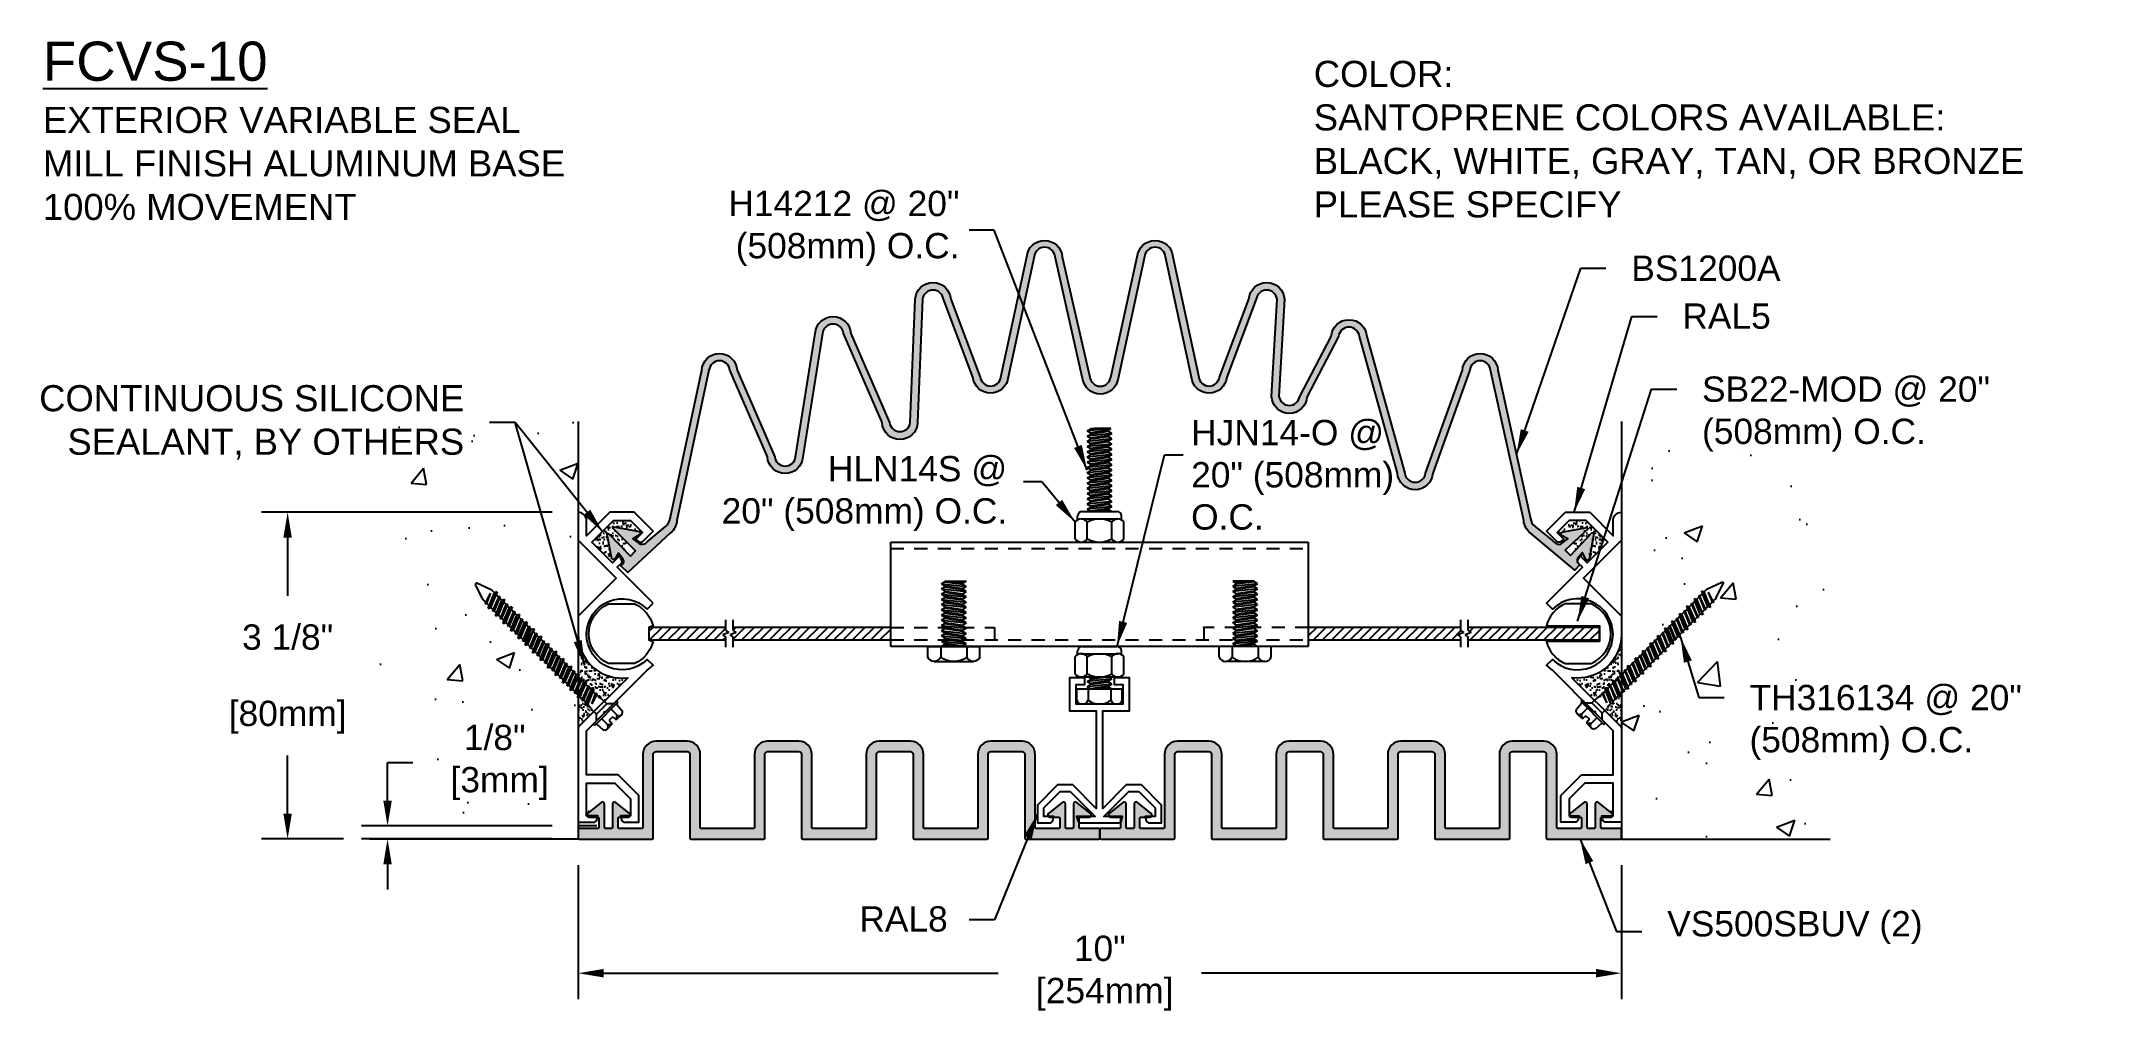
# Model space of a CAD drawing. Header units: inches. Extents: x -1.9 to 17.8, y 0 to 9.3.
import ezdxf

# ---------------------------------------------------------------- set-up
doc = ezdxf.new("R2010")
doc.units = ezdxf.units.IN
doc.header["$MEASUREMENT"] = 0
doc.linetypes.add('HIDDEN2', pattern=[0.1875, 0.125, -0.0625])
for name, color, linetype in [('Anchors', 4, 'Continuous'), ('Conditions', 1, 'Continuous'), ('Dimensions', 3, 'Continuous'), ('Fillers', 2, 'Continuous'), ('Metals', 7, 'Continuous'), ('Text', 2, 'Continuous')]:
    doc.layers.add(name, color=color, linetype=linetype)
doc.styles.add('Arial', font='arial.ttf')
doc.dimstyles.new('Arial', dxfattribs={"dimtxt": 0.2425, "dimasz": 0.2425, "dimexe": 0.25, "dimexo": 0.25, "dimgap": 0.2425, "dimtad": 0, "dimtih": 1, "dimtoh": 1, "dimdec": 4, "dimzin": 0, "dimdsep": 46, "dimlunit": 4, "dimtxsty": 'Arial', "dimcen": 0.09, "dimadec": 0, "dimazin": 0, "dimtfac": 1, "dimtdec": 4, "dimtofl": 0, "dimtmove": 0, "dimatfit": 3, "dimfxl": 0, "dimfrac": 2, "dimtolj": 1, "dimtzin": 0, "dimarcsym": 0})
pattern_1 = [(50, (6.989, -4.6138), (1.79315, -0.15688), [0.1875, -2.0625]), (355, (6.989, -4.6138), (-0.34688, 1.88048), [0.15, -1.65]), (100.451, (7.1384, -4.6268), (1.44627, 1.7236), [0.15935, -1.75286]), (46.184, (6.989, -4.1138), (2.6681, -0.4138), [0.28125, -3.09375]), (96.636, (7.2113, -4.1482), (2.33666, 2.4353), [0.23903, -2.6293]), (351.184, (6.989, -4.1138), (2.33665, 2.4353), [0.225, -2.475]), (21, (7.239, -4.2388), (1.49227, -1.00655), [0.1875, -2.0625]), (326, (7.239, -4.2388), (0.6083, 1.81288), [0.15, -1.65]), (71.451, (7.3634, -4.3226), (2.10056, 0.80633), [0.15935, -1.75286]), (37.5, (6.989, -4.61376), (0.0304, 0.832235), [0, -1.63, 0, -1.675, 0, -1.65625]), (7.5, (6.989, -4.6138), (0.657674, 0.98603), [0, -0.955, 0, -1.5925, 0, -0.63125]), (327.5, (6.4315, -4.61376), (1.334556, -0.056387), [0, -0.625, 0, -1.95, 0, -2.5875]), (317.5, (6.1815, -4.6138), (1.457965, 0.25026), [0, -0.8125, 0, -1.295, 0, -1.8375])]
pattern_2 = [(142.5, (16.544893, 0), (0.0020473, 0.06262177), [0, -0.0494, 0, -0.05525, 0, -0.0528125]), (172.5, (16.54489, 0), (-0.0575177, 0.0917197), [0, -0.02665, 0, -0.044525, 0, -0.0170625]), (212.5, (16.58487, 0), (-0.1012096, 0.0001839), [0, -0.01625, 0, -0.0585, 0, -0.076375]), (222.5, (16.58487, 0), (-0.0976991, 0.0285245), [0, -0.008125, 0, -0.03835, 0, -0.043875])]

msp = doc.modelspace()

# ---------------------------------------------------------------- texts
at = {"layer": 'Fillers', "char_height": 0.2425, "style": 'Arial'}
for s, insert, attachment_point in [('HJN14-O @\\P20" (508mm)\\PO.C.', (9.1476, 5.70989), 1), ('RAL8', (6.81446, 0.80494), 9)]:
    msp.add_mtext(s, dxfattribs=dict(at, insert=insert, attachment_point=attachment_point))
at = {"layer": 'Text', "attachment_point": 1, "style": 'Arial'}
for s, insert, char_height, width in [('{\\LFCVS-10\\P\\H0.6667x;\\lEXTERIOR VARIABLE SEAL\\PMILL FINISH ALUMINUM BASE\\P100% MOVEMENT}', (-1.85937, 9.33388), 0.375, 7.0625), ('COLOR:{\\L                      \\~\\P}SANTOPRENE COLORS AVAILABLE:\\PBLACK, WHITE, GRAY, TAN, OR BRONZE\\PPLEASE SPECIFY', (10.32335, 9.14964), 0.25, 6.817115)]:
    msp.add_mtext(s, dxfattribs=dict(at, insert=insert, char_height=char_height, width=width))
at = {"layer": 'Text', "style": 'Arial'}
for s, insert, char_height, attachment_point in [('H14212 @ 20"\\P(508mm) O.C.', (6.92728, 7.9046), 0.2425, 3), ('BS1200A', (13.36697, 7.28451), 0.2425, 1), ('\\A1;RAL5', (13.85659, 6.57958), 0.2425, 7), ('SB22-MOD @ 20"\\P(508mm) O.C.', (14.04484, 6.12574), 0.2425, 1), ('CONTINUOUS SILICONE\\PSEALANT, BY OTHERS', (2.17951, 5.68613), 0.25, 6), ('HLN14S @\\P20" (508mm) O.C.', (7.3842, 4.64419), 0.2425, 9), ('TH316134 @ 20"\\P(508mm) O.C.', (14.50028, 3.17151), 0.2425, 1), ('VS500SBUV (2)', (13.71146, 0.68869), 0.2425, 7)]:
    msp.add_mtext(s, dxfattribs=dict(at, insert=insert, char_height=char_height, attachment_point=attachment_point))

# ---------------------------------------------------------------- blocks, each defined once
blk = doc.blocks.new('*D3')
at = {"layer": 'Defpoints', "color": 0}
for p in [(3.272, 1.695), (13.272, 1.695), (3.272, 0.409)]:
    blk.add_point(p, dxfattribs=at)
at = {"layer": 'Dimensions', "color": 0, "lineweight": -2}
for p, q in [((3.272, 1.445), (3.272, 0.159)), ((13.272, 1.445), (13.272, 0.159)), ((3.515, 0.409), (7.299, 0.409)), ((13.03, 0.409), (9.246, 0.409))]:
    blk.add_line(p, q, dxfattribs=at)
at = {"layer": 'Dimensions', "color": 0}
for points in [[(3.515, 0.45), (3.515, 0.369), (3.272, 0.409)], [(13.03, 0.45), (13.03, 0.369), (13.272, 0.409)]]:
    blk.add_solid(points, dxfattribs=at)
at = {"layer": 'Dimensions', "color": 0, "insert": (8.272, 0.409), "char_height": 0.2425, "attachment_point": 5, "style": 'Arial'}
blk.add_mtext('\\A1;10"\\P [254mm]', dxfattribs=at)
blk = doc.blocks.new('*D4')
at = {"layer": 'Defpoints', "color": 0}
for p in [(3.272, 1.82), (1.445, 1.695), (3.272, 1.695)]:
    blk.add_point(p, dxfattribs=at)
at = {"layer": 'Dimensions', "color": 0, "lineweight": -2}
for p, q in [((1.445, 2.062), (1.445, 2.429)), ((1.445, 2.429), (1.687, 2.429)), ((3.022, 1.82), (1.195, 1.82)), ((3.022, 1.695), (1.195, 1.695)), ((1.445, 1.452), (1.445, 1.21))]:
    blk.add_line(p, q, dxfattribs=at)
at = {"layer": 'Dimensions', "color": 0}
for points in [[(1.404, 2.062), (1.485, 2.062), (1.445, 1.82)], [(1.404, 1.452), (1.485, 1.452), (1.445, 1.695)]]:
    blk.add_solid(points, dxfattribs=at)
at = {"layer": 'Dimensions', "color": 0, "insert": (2.472, 2.429), "char_height": 0.2425, "attachment_point": 5, "style": 'Arial'}
blk.add_mtext('\\A1;1/8"\\P [3mm]', dxfattribs=at)
blk = doc.blocks.new('*D5')
at = {"layer": 'Defpoints', "color": 0}
for p in [(3.272, 4.825), (0.487, 1.695), (1.272, 1.695)]:
    blk.add_point(p, dxfattribs=at)
at = {"layer": 'Dimensions', "color": 0, "lineweight": -2}
for p, q in [((3.022, 4.825), (0.237, 4.825)), ((0.487, 4.582), (0.487, 4.026)), ((0.487, 1.937), (0.487, 2.494)), ((1.022, 1.695), (0.237, 1.695))]:
    blk.add_line(p, q, dxfattribs=at)
at = {"layer": 'Dimensions', "color": 0}
for points in [[(0.446, 4.582), (0.527, 4.582), (0.487, 4.825)], [(0.446, 1.937), (0.527, 1.937), (0.487, 1.695)]]:
    blk.add_solid(points, dxfattribs=at)
at = {"layer": 'Dimensions', "color": 0, "char_height": 0.2425, "attachment_point": 5, "style": 'Arial'}
for s, insert in [('\\A1;3 1/8"', (0.487, 3.628)), ('\\A1;[80mm]', (0.487, 2.862))]:
    blk.add_mtext(s, dxfattribs=dict(at, insert=insert))
blk = doc.blocks.new('RAL5')
blk.add_lwpolyline([(0.717, 2.098), (0.372, 2.443), (0.411, 2.481, 0.339454), (0.416, 2.519), (0.396, 2.554), (0.329, 2.487), (0.131, 2.684), (0.338, 2.89), (0.502, 2.89), (0.617, 2.775), (0.55, 2.708), (0.585, 2.688, 0.339454), (0.622, 2.693), (0.718, 2.788), (0.535, 2.97), (0.304, 2.97), (0.08, 2.746), (0.08, 2.891, 0.414214), (0.001, 2.97), (0, 2.97), (0, 2.702), (0.363, 2.339), (0, 1.975), (0, 1.798, 0.450829), (0.475, 1.385), (0, 0.91), (0, 0), (0.148, 0, 0.339454), (0.178, 0.023), (0.188, 0.062), (0.08, 0.062), (0.08, 0.375), (0.35, 0.375), (0.501, 0.224), (0.501, 0.062), (0.406, 0.062), (0.416, 0.023, 0.339454), (0.446, 0), (0.581, 0), (0.581, 0.257), (0.383, 0.455), (0.08, 0.455), (0.08, 0.877), (0.249, 1.045), (0.249, 1.059), (0.263, 1.059), (0.66, 1.457, 0.044547), (0.717, 1.505), (0.661, 1.561, -2.420133), (0.661, 2.041), (0.717, 2.098)], format="xyb")
at = {"color": 0, "linetype": 'ByBlock'}
blk.add_point((0.102, 0.105), dxfattribs=at)
blk.add_point((0.102, 0.105), dxfattribs=at)
blk.add_point((0.102, 0.105), dxfattribs=at)
blk = doc.blocks.new('ral8')
blk.add_lwpolyline([(1.073, -0.865), (1.189, -0.865), (1.189, -0.693), (0.997, -0.501), (0.849, -0.501), (0.625, -0.725), (0.625, 0.21), (0.881, 0.21), (0.881, 0.524), (0.734, 0.524), (0.734, 0.462), (0.819, 0.462), (0.819, 0.272), (0.369, 0.272), (0.369, 0.462), (0.454, 0.462), (0.454, 0.524), (0.307, 0.524), (0.307, 0.21), (0.563, 0.21), (0.563, -0.725), (0.339, -0.501), (0.191, -0.501), (-0.001, -0.693), (-0.001, -0.865), (0.116, -0.865, 0.339454), (0.146, -0.842), (0.156, -0.803), (0.061, -0.803), (0.061, -0.719), (0.217, -0.563), (0.314, -0.563), (0.554, -0.803), (0.374, -0.803), (0.385, -0.842, 0.339454), (0.415, -0.865), (0.774, -0.865, 0.339454), (0.804, -0.842), (0.814, -0.803), (0.635, -0.803), (0.875, -0.563), (0.972, -0.563), (1.127, -0.719), (1.127, -0.803), (1.032, -0.803), (1.043, -0.842, 0.339454)], format="xyb", close=True)
blk = doc.blocks.new('Th316134')
for p, q in [((-0.157, 1.75), (-0.157, 1.769)), ((-0.157, 1.769), (0.157, 1.769)), ((-0.135, 1.779), (-0.129, 1.85)), ((-0.097, 1.877), (-0.027, 1.877)), ((-0.065, 1.769), (-0.065, 1.85)), ((-0.023, 1.833), (-0.027, 1.877)), ((-0.023, 1.833), (0.023, 1.833)), ((0.023, 1.833), (0.027, 1.877)), ((0.027, 1.877), (0.097, 1.877)), ((0.064, 1.769), (0.064, 1.85)), ((0.135, 1.779), (0.129, 1.85)), ((0.157, 1.769), (0.157, 1.75)), ((-0.157, 1.75), (0.157, 1.75)), ((-0.115, 1.75), (-0.07, 1.705)), ((-0.074, 1.566), (0.032, 1.603)), ((-0.074, 1.566), (-0.062, 1.573)), ((-0.07, 1.705), (-0.07, 1.638)), ((-0.07, 1.705), (0.07, 1.705)), ((-0.069, 1.628), (-0.063, 1.602)), ((-0.062, 1.573), (0.032, 1.603)), ((0.032, 1.603), (-0.062, 1.56)), ((-0.062, 1.593), (-0.062, 1.573)), ((0.062, 1.579), (-0.062, 1.529)), ((0.062, 1.593), (0.062, 1.579)), ((0.086, 1.566), (0.062, 1.579)), ((0.069, 1.628), (0.063, 1.602)), ((0.115, 1.75), (0.07, 1.705)), ((0.07, 1.705), (0.07, 1.638)), ((-0.086, 1.516), (0.086, 1.566)), ((-0.086, 1.516), (-0.062, 1.529)), ((-0.086, 1.516), (-0.062, 1.503)), ((-0.086, 1.414), (0.086, 1.465)), ((-0.086, 1.414), (-0.062, 1.427)), ((-0.086, 1.414), (-0.062, 1.401)), ((-0.074, 1.566), (-0.062, 1.56)), ((-0.074, 1.465), (0.074, 1.516)), ((-0.074, 1.465), (-0.062, 1.471)), ((-0.074, 1.465), (-0.062, 1.459)), ((-0.074, 1.363), (0.074, 1.414)), ((-0.062, 1.56), (-0.062, 1.529)), ((0.062, 1.553), (-0.062, 1.503)), ((-0.062, 1.471), (0.062, 1.522)), ((0.062, 1.509), (-0.062, 1.459)), ((-0.062, 1.503), (-0.062, 1.471)), ((0.062, 1.478), (-0.062, 1.427)), ((-0.062, 1.459), (-0.062, 1.427)), ((0.062, 1.452), (-0.062, 1.401)), ((-0.062, 1.369), (0.062, 1.42)), ((0.062, 1.408), (-0.062, 1.357)), ((-0.062, 1.401), (-0.062, 1.369)), ((0.062, 1.376), (-0.062, 1.325)), ((0.086, 1.566), (0.062, 1.553)), ((0.062, 1.553), (0.062, 1.522)), ((0.074, 1.516), (0.062, 1.522)), ((0.074, 1.516), (0.062, 1.509)), ((0.062, 1.509), (0.062, 1.478)), ((0.086, 1.465), (0.062, 1.478)), ((0.086, 1.465), (0.062, 1.452)), ((0.062, 1.452), (0.062, 1.42)), ((0.074, 1.414), (0.062, 1.42)), ((0.074, 1.414), (0.062, 1.408)), ((0.062, 1.408), (0.062, 1.376)), ((0.086, 1.363), (0.062, 1.376)), ((-0.086, 1.313), (0.086, 1.363)), ((-0.086, 1.313), (-0.062, 1.325)), ((-0.086, 1.313), (-0.062, 1.3)), ((-0.086, 1.211), (0.086, 1.262)), ((-0.086, 1.211), (-0.062, 1.224)), ((-0.086, 1.211), (-0.062, 1.198)), ((-0.074, 1.363), (-0.062, 1.369)), ((-0.074, 1.363), (-0.062, 1.357)), ((-0.074, 1.262), (0.074, 1.313)), ((-0.074, 1.262), (-0.062, 1.268)), ((-0.074, 1.262), (-0.062, 1.256)), ((-0.074, 1.16), (0.074, 1.211)), ((-0.062, 1.357), (-0.062, 1.325)), ((0.062, 1.35), (-0.062, 1.3)), ((-0.062, 1.268), (0.062, 1.319)), ((0.062, 1.306), (-0.062, 1.256)), ((-0.062, 1.3), (-0.062, 1.268)), ((0.062, 1.275), (-0.062, 1.224)), ((-0.062, 1.256), (-0.062, 1.224)), ((0.062, 1.249), (-0.062, 1.198)), ((-0.062, 1.166), (0.062, 1.217)), ((0.062, 1.205), (-0.062, 1.154)), ((-0.062, 1.198), (-0.062, 1.166)), ((0.086, 1.363), (0.062, 1.35)), ((0.062, 1.35), (0.062, 1.319)), ((0.074, 1.313), (0.062, 1.319)), ((0.074, 1.313), (0.062, 1.306)), ((0.062, 1.306), (0.062, 1.275)), ((0.086, 1.262), (0.062, 1.275)), ((0.086, 1.262), (0.062, 1.249)), ((0.062, 1.249), (0.062, 1.217)), ((0.074, 1.211), (0.062, 1.217)), ((0.074, 1.211), (0.062, 1.205)), ((0.062, 1.205), (0.062, 1.173)), ((-0.086, 1.109), (0.086, 1.16)), ((-0.086, 1.109), (-0.062, 1.122)), ((-0.086, 1.109), (-0.062, 1.096)), ((-0.086, 1.008), (0.086, 1.059)), ((-0.086, 1.008), (-0.062, 1.021)), ((-0.086, 1.008), (-0.062, 0.995)), ((-0.074, 1.16), (-0.062, 1.166)), ((-0.074, 1.16), (-0.062, 1.154)), ((-0.074, 1.059), (0.074, 1.109)), ((-0.074, 1.059), (-0.062, 1.065)), ((-0.074, 1.059), (-0.062, 1.052)), ((-0.074, 0.957), (0.074, 1.008)), ((0.062, 1.173), (-0.062, 1.122)), ((-0.062, 1.154), (-0.062, 1.122)), ((0.062, 1.147), (-0.062, 1.096)), ((-0.062, 1.065), (0.062, 1.116)), ((0.062, 1.103), (-0.062, 1.052)), ((-0.062, 1.096), (-0.062, 1.065)), ((0.062, 1.072), (-0.062, 1.021)), ((-0.062, 1.052), (-0.062, 1.021)), ((0.062, 1.046), (-0.062, 0.995)), ((-0.062, 0.963), (0.062, 1.014)), ((0.062, 1.002), (-0.062, 0.951)), ((-0.062, 0.995), (-0.062, 0.963)), ((0.086, 1.16), (0.062, 1.173)), ((0.086, 1.16), (0.062, 1.147)), ((0.062, 1.147), (0.062, 1.116)), ((0.074, 1.109), (0.062, 1.116)), ((0.074, 1.109), (0.062, 1.103)), ((0.062, 1.103), (0.062, 1.072)), ((0.086, 1.059), (0.062, 1.072)), ((0.086, 1.059), (0.062, 1.046)), ((0.062, 1.046), (0.062, 1.014)), ((0.074, 1.008), (0.062, 1.014)), ((0.074, 1.008), (0.062, 1.002)), ((0.062, 1.002), (0.062, 0.97)), ((-0.086, 0.906), (0.086, 0.957)), ((-0.086, 0.906), (-0.062, 0.919)), ((-0.086, 0.906), (-0.062, 0.893)), ((-0.086, 0.805), (0.086, 0.855)), ((-0.086, 0.805), (-0.062, 0.818)), ((-0.086, 0.805), (-0.062, 0.792)), ((-0.074, 0.957), (-0.062, 0.963)), ((-0.074, 0.957), (-0.062, 0.951)), ((-0.074, 0.855), (0.074, 0.906)), ((-0.074, 0.855), (-0.062, 0.862)), ((-0.074, 0.855), (-0.062, 0.849)), ((-0.074, 0.754), (0.074, 0.805)), ((0.062, 0.97), (-0.062, 0.919)), ((-0.062, 0.951), (-0.062, 0.919)), ((0.062, 0.944), (-0.062, 0.893)), ((-0.062, 0.862), (0.062, 0.912)), ((0.062, 0.9), (-0.062, 0.849)), ((-0.062, 0.893), (-0.062, 0.862)), ((0.062, 0.868), (-0.062, 0.818)), ((-0.062, 0.849), (-0.062, 0.818)), ((0.062, 0.843), (-0.062, 0.792)), ((-0.062, 0.76), (0.062, 0.811)), ((0.062, 0.799), (-0.062, 0.748)), ((-0.062, 0.792), (-0.062, 0.76)), ((0.086, 0.957), (0.062, 0.97)), ((0.086, 0.957), (0.062, 0.944)), ((0.062, 0.944), (0.062, 0.912)), ((0.074, 0.906), (0.062, 0.912)), ((0.074, 0.906), (0.062, 0.9)), ((0.062, 0.9), (0.062, 0.868)), ((0.086, 0.855), (0.062, 0.868)), ((0.086, 0.855), (0.062, 0.843)), ((0.062, 0.843), (0.062, 0.811)), ((0.074, 0.805), (0.062, 0.811)), ((0.074, 0.805), (0.062, 0.799)), ((0.062, 0.799), (0.062, 0.767)), ((-0.086, 0.703), (0.086, 0.754)), ((-0.086, 0.703), (-0.062, 0.716)), ((-0.086, 0.703), (-0.062, 0.69)), ((-0.086, 0.609), (0.086, 0.66)), ((-0.086, 0.609), (-0.062, 0.622)), ((-0.086, 0.609), (-0.062, 0.596)), ((-0.074, 0.754), (-0.062, 0.76)), ((-0.074, 0.754), (-0.062, 0.748)), ((-0.074, 0.66), (0.074, 0.711)), ((-0.074, 0.66), (-0.062, 0.666)), ((-0.074, 0.66), (-0.062, 0.654)), ((-0.074, 0.559), (0.074, 0.609)), ((0.062, 0.767), (-0.062, 0.716)), ((-0.062, 0.748), (-0.062, 0.716)), ((0.062, 0.741), (-0.062, 0.69)), ((-0.062, 0.666), (0.062, 0.717)), ((0.062, 0.705), (-0.062, 0.654)), ((-0.062, 0.698), (-0.062, 0.666)), ((0.062, 0.673), (-0.062, 0.622)), ((-0.062, 0.654), (-0.062, 0.622)), ((0.062, 0.647), (-0.062, 0.596)), ((-0.062, 0.565), (0.062, 0.616)), ((0.062, 0.603), (-0.062, 0.552)), ((-0.062, 0.596), (-0.062, 0.565)), ((0.086, 0.754), (0.062, 0.767)), ((0.086, 0.754), (0.062, 0.741)), ((0.062, 0.749), (0.062, 0.717)), ((0.074, 0.711), (0.062, 0.717)), ((0.074, 0.711), (0.062, 0.705)), ((0.062, 0.705), (0.062, 0.673)), ((0.086, 0.66), (0.062, 0.673)), ((0.086, 0.66), (0.062, 0.647)), ((0.062, 0.647), (0.062, 0.616)), ((0.074, 0.609), (0.062, 0.616)), ((0.074, 0.609), (0.062, 0.603)), ((0.062, 0.603), (0.062, 0.572)), ((-0.086, 0.508), (0.086, 0.559)), ((-0.086, 0.508), (-0.062, 0.521)), ((-0.086, 0.508), (-0.062, 0.495)), ((-0.086, 0.406), (0.086, 0.457)), ((-0.086, 0.406), (-0.062, 0.419)), ((-0.086, 0.406), (-0.062, 0.393)), ((-0.074, 0.559), (-0.062, 0.565)), ((-0.074, 0.559), (-0.062, 0.552)), ((-0.074, 0.457), (0.074, 0.508)), ((-0.074, 0.457), (-0.062, 0.463)), ((-0.074, 0.457), (-0.062, 0.451)), ((-0.074, 0.355), (0.074, 0.406)), ((0.062, 0.572), (-0.062, 0.521)), ((-0.062, 0.552), (-0.062, 0.521)), ((0.062, 0.546), (-0.062, 0.495)), ((-0.062, 0.463), (0.062, 0.514)), ((0.062, 0.502), (-0.062, 0.451)), ((-0.062, 0.495), (-0.062, 0.463)), ((0.062, 0.47), (-0.062, 0.419)), ((-0.062, 0.451), (-0.062, 0.419)), ((0.062, 0.444), (-0.062, 0.393)), ((-0.062, 0.362), (0.062, 0.412)), ((0.062, 0.4), (-0.062, 0.349)), ((-0.062, 0.393), (-0.062, 0.362)), ((0.086, 0.559), (0.062, 0.572)), ((0.086, 0.559), (0.062, 0.546)), ((0.062, 0.546), (0.062, 0.514)), ((0.074, 0.508), (0.062, 0.514)), ((0.074, 0.508), (0.062, 0.502)), ((0.062, 0.502), (0.062, 0.47)), ((0.086, 0.457), (0.062, 0.47)), ((0.086, 0.457), (0.062, 0.444)), ((0.062, 0.444), (0.062, 0.412)), ((0.074, 0.406), (0.062, 0.412)), ((0.074, 0.406), (0.062, 0.4)), ((0.062, 0.4), (0.062, 0.368)), ((-0.086, 0.305), (0.086, 0.355)), ((-0.086, 0.305), (-0.062, 0.318)), ((-0.086, 0.305), (-0.062, 0.292)), ((-0.086, 0.203), (0.086, 0.254)), ((-0.086, 0.203), (-0.062, 0.216)), ((-0.086, 0.203), (-0.062, 0.19)), ((-0.074, 0.355), (-0.062, 0.362)), ((-0.074, 0.355), (-0.062, 0.349)), ((-0.074, 0.254), (0.074, 0.305)), ((-0.074, 0.254), (-0.062, 0.26)), ((-0.074, 0.254), (-0.062, 0.248)), ((0.062, 0.368), (-0.062, 0.318)), ((-0.062, 0.349), (-0.062, 0.318)), ((0.062, 0.343), (-0.062, 0.292)), ((-0.062, 0.26), (0.062, 0.311)), ((0.062, 0.299), (-0.062, 0.248)), ((-0.062, 0.292), (-0.062, 0.26)), ((0.062, 0.267), (-0.062, 0.216)), ((-0.062, 0.248), (-0.062, 0.216)), ((0.062, 0.241), (-0.062, 0.19)), ((-0.034, 0.166), (0.062, 0.209)), ((-0.034, 0.166), (0.074, 0.203)), ((0.062, 0.197), (-0.034, 0.166)), ((0.086, 0.355), (0.062, 0.368)), ((0.086, 0.355), (0.062, 0.343)), ((0.062, 0.343), (0.062, 0.311)), ((0.074, 0.305), (0.062, 0.311)), ((0.074, 0.305), (0.062, 0.299)), ((0.062, 0.299), (0.062, 0.267)), ((0.086, 0.254), (0.062, 0.267)), ((0.086, 0.254), (0.062, 0.241)), ((0.062, 0.241), (0.062, 0.209)), ((0.074, 0.203), (0.062, 0.209)), ((0.074, 0.203), (0.062, 0.197)), ((0.062, 0.197), (0.062, 0.164)), ((-0.062, 0.19), (-0.062, 0.164)), ((-0.06, 0.149), (-0.01, 0.006)), ((0.06, 0.149), (0.01, 0.006))]:
    blk.add_line(p, q)
for centre, radius, start, end in [((-0.146, 1.78), 0.0112, 270, 355), ((-0.097, 1.845), 0.0327, 9.285, 170.715), ((0, 1.788), 0.0896, 107.4215, 136.0407), ((0, 1.788), 0.0896, 43.9593, 72.5785), ((0.097, 1.845), 0.0327, 9.285, 170.715), ((0.146, 1.78), 0.0112, 185, 270), ((-0.023, 1.638), 0.0465, 180, 191.9357), ((-0.109, 1.593), 0.0465, 0, 11.9357), ((0.109, 1.593), 0.0465, 168.0643, 180), ((0.023, 1.638), 0.0465, 348.0643, 0), ((-0.016, 0.164), 0.0465, 180, 199.3058), ((0, 0.011), 0.0106, 204.1001, 335.8999), ((0.016, 0.164), 0.0465, 340.6942, 0)]:
    blk.add_arc(centre, radius, start, end)
blk = doc.blocks.new('H1458S')
for p, q in [((-0.25, 0.104), (-0.25, 0)), ((-0.25, 0), (0.25, 0)), ((-0.188, 0.144), (0.187, 0.144)), ((-0.125, 0), (-0.125, 0.104)), ((-0.119, 0), (-0.085, -0.02)), ((-0.085, -0.02), (0.048, 0)), ((0.125, 0), (0.125, 0.104)), ((0.25, 0.104), (0.25, 0)), ((-0.119, -0.05), (0.119, -0.025)), ((-0.119, -0.05), (-0.085, -0.03)), ((-0.119, -0.05), (-0.085, -0.07)), ((-0.119, -0.1), (0.119, -0.075)), ((-0.119, -0.1), (-0.085, -0.08)), ((-0.119, -0.1), (-0.085, -0.12)), ((-0.119, -0.15), (0.119, -0.125)), ((-0.119, -0.15), (-0.085, -0.13)), ((-0.119, -0.15), (-0.085, -0.17)), ((-0.119, -0.2), (0.119, -0.175)), ((-0.119, -0.2), (-0.085, -0.18)), ((-0.085, -0.03), (0.085, -0.005)), ((-0.085, -0.02), (-0.085, -0.03)), ((-0.085, -0.07), (0.085, -0.045)), ((-0.085, -0.08), (0.085, -0.055)), ((-0.085, -0.07), (-0.085, -0.08)), ((-0.085, -0.12), (0.085, -0.095)), ((-0.085, -0.13), (0.085, -0.105)), ((-0.085, -0.12), (-0.085, -0.13)), ((-0.085, -0.17), (0.085, -0.145)), ((-0.085, -0.18), (0.085, -0.155)), ((-0.085, -0.17), (-0.085, -0.18)), ((-0.085, -0.22), (0.085, -0.195)), ((0.094, 0), (0.085, -0.005)), ((0.119, -0.025), (0.085, -0.005)), ((0.119, -0.025), (0.085, -0.045)), ((0.085, -0.045), (0.085, -0.055)), ((0.119, -0.075), (0.085, -0.055)), ((0.119, -0.075), (0.085, -0.095)), ((0.085, -0.095), (0.085, -0.105)), ((0.119, -0.125), (0.085, -0.105)), ((0.119, -0.125), (0.085, -0.145)), ((0.085, -0.145), (0.085, -0.155)), ((0.119, -0.175), (0.085, -0.155)), ((0.119, -0.175), (0.085, -0.195)), ((0.085, -0.195), (0.085, -0.205)), ((-0.119, -0.2), (-0.085, -0.22)), ((-0.119, -0.25), (0.119, -0.225)), ((-0.119, -0.25), (-0.085, -0.23)), ((-0.119, -0.25), (-0.085, -0.27)), ((-0.119, -0.3), (0.119, -0.275)), ((-0.119, -0.3), (-0.085, -0.28)), ((-0.119, -0.3), (-0.085, -0.32)), ((-0.119, -0.35), (0.119, -0.325)), ((-0.119, -0.35), (-0.085, -0.33)), ((-0.119, -0.35), (-0.085, -0.37)), ((-0.119, -0.4), (0.119, -0.375)), ((-0.119, -0.4), (-0.085, -0.38)), ((-0.085, -0.23), (0.085, -0.205)), ((-0.085, -0.22), (-0.085, -0.23)), ((-0.085, -0.27), (0.085, -0.245)), ((-0.085, -0.28), (0.085, -0.255)), ((-0.085, -0.27), (-0.085, -0.28)), ((-0.085, -0.32), (0.085, -0.295)), ((-0.085, -0.33), (0.085, -0.305)), ((-0.085, -0.32), (-0.085, -0.33)), ((-0.085, -0.37), (0.085, -0.345)), ((-0.085, -0.38), (0.085, -0.355)), ((-0.085, -0.37), (-0.085, -0.38)), ((0.119, -0.225), (0.085, -0.205)), ((0.119, -0.225), (0.085, -0.245)), ((0.085, -0.245), (0.085, -0.255)), ((0.119, -0.275), (0.085, -0.255)), ((0.119, -0.275), (0.085, -0.295)), ((0.085, -0.295), (0.085, -0.305)), ((0.119, -0.325), (0.085, -0.305)), ((0.119, -0.325), (0.085, -0.345)), ((0.085, -0.345), (0.085, -0.355)), ((0.119, -0.375), (0.085, -0.355)), ((0.119, -0.375), (0.085, -0.395)), ((-0.119, -0.4), (-0.085, -0.42)), ((-0.119, -0.45), (0.119, -0.425)), ((-0.119, -0.45), (-0.085, -0.43)), ((-0.119, -0.45), (-0.085, -0.47)), ((-0.119, -0.5), (0.119, -0.475)), ((-0.119, -0.5), (-0.085, -0.48)), ((-0.119, -0.5), (-0.085, -0.52)), ((-0.119, -0.55), (0.119, -0.525)), ((-0.119, -0.55), (-0.085, -0.53)), ((-0.119, -0.55), (-0.085, -0.57)), ((-0.119, -0.6), (0.119, -0.575)), ((-0.119, -0.6), (-0.085, -0.58)), ((-0.085, -0.42), (0.085, -0.395)), ((-0.085, -0.43), (0.085, -0.405)), ((-0.085, -0.42), (-0.085, -0.43)), ((-0.085, -0.47), (0.085, -0.445)), ((-0.085, -0.48), (0.085, -0.455)), ((-0.085, -0.47), (-0.085, -0.48)), ((-0.085, -0.52), (0.085, -0.495)), ((-0.085, -0.53), (0.085, -0.505)), ((-0.085, -0.52), (-0.085, -0.53)), ((-0.085, -0.57), (0.085, -0.545)), ((-0.085, -0.58), (0.085, -0.555)), ((-0.085, -0.57), (-0.085, -0.58)), ((0.085, -0.395), (0.085, -0.405)), ((0.119, -0.425), (0.085, -0.405)), ((0.119, -0.425), (0.085, -0.445)), ((0.085, -0.445), (0.085, -0.455)), ((0.119, -0.475), (0.085, -0.455)), ((0.119, -0.475), (0.085, -0.495)), ((0.085, -0.495), (0.085, -0.505)), ((0.119, -0.525), (0.085, -0.505)), ((0.119, -0.525), (0.085, -0.545)), ((0.085, -0.545), (0.085, -0.555)), ((0.119, -0.575), (0.085, -0.555)), ((0.119, -0.575), (0.085, -0.595)), ((-0.119, -0.6), (-0.085, -0.62)), ((-0.085, -0.62), (0.085, -0.595)), ((-0.085, -0.62), (-0.085, -0.625)), ((-0.085, -0.625), (0.119, -0.625)), ((-0.048, -0.625), (0.085, -0.605)), ((0.085, -0.595), (0.085, -0.605)), ((0.119, -0.625), (0.085, -0.605))]:
    blk.add_line(p, q)
for centre, radius, start, end in [((-0.188, 0.075), 0.0688, 24.7615, 155.2385), ((0, -0.071), 0.215, 54.5107, 125.4893), ((0.187, 0.075), 0.0688, 24.7615, 155.2385)]:
    blk.add_arc(centre, radius, start, end)
blk = doc.blocks.new('SB22-MOD')
h = blk.add_hatch()
h.set_pattern_fill('ANSI31', color=256, scale=0.5, style=0)
h.paths.add_polyline_path([(13.062, 3.602), (13.062, 3.722), (11.802, 3.722), (11.802, 3.693), (11.831, 3.674), (11.774, 3.652), (11.802, 3.633), (11.802, 3.602)])
h.paths.add_polyline_path([(11.732, 3.602), (11.732, 3.633), (11.704, 3.652), (11.761, 3.674), (11.732, 3.693), (11.732, 3.722), (10.27, 3.722), (10.27, 3.602)])
h.paths.add_polyline_path([(6.269, 3.602), (6.269, 3.722), (4.757, 3.722), (4.757, 3.693), (4.786, 3.674), (4.729, 3.652), (4.757, 3.633), (4.757, 3.602)])
h.paths.add_polyline_path([(4.687, 3.602), (4.687, 3.633), (4.659, 3.652), (4.716, 3.674), (4.687, 3.693), (4.687, 3.722), (3.949, 3.722), (3.949, 3.602)])
for p, q in [((8.379, 5.629), (8.151, 5.604)), ((8.151, 5.604), (8.185, 5.624)), ((8.151, 5.604), (8.185, 5.585)), ((8.389, 5.579), (8.151, 5.554)), ((8.151, 5.554), (8.185, 5.574)), ((8.151, 5.554), (8.185, 5.535)), ((8.389, 5.529), (8.151, 5.504)), ((8.151, 5.504), (8.185, 5.524)), ((8.151, 5.504), (8.185, 5.485)), ((8.221, 5.629), (8.185, 5.624)), ((8.355, 5.61), (8.185, 5.585)), ((8.355, 5.599), (8.185, 5.574)), ((8.185, 5.574), (8.185, 5.585)), ((8.355, 5.56), (8.185, 5.535)), ((8.355, 5.549), (8.185, 5.524)), ((8.185, 5.524), (8.185, 5.535)), ((8.355, 5.51), (8.185, 5.485)), ((8.379, 5.629), (8.221, 5.629)), ((8.379, 5.629), (8.355, 5.61)), ((8.355, 5.599), (8.355, 5.61)), ((8.389, 5.579), (8.355, 5.599)), ((8.389, 5.579), (8.355, 5.56)), ((8.355, 5.549), (8.355, 5.56)), ((8.389, 5.529), (8.355, 5.549)), ((8.389, 5.529), (8.355, 5.51)), ((8.355, 5.499), (8.355, 5.51)), ((8.389, 5.479), (8.151, 5.454)), ((8.151, 5.454), (8.185, 5.474)), ((8.151, 5.454), (8.185, 5.435)), ((8.389, 5.429), (8.151, 5.404)), ((8.151, 5.404), (8.185, 5.424)), ((8.151, 5.404), (8.185, 5.385)), ((8.389, 5.379), (8.151, 5.354)), ((8.151, 5.354), (8.185, 5.374)), ((8.151, 5.354), (8.185, 5.335)), ((8.389, 5.329), (8.151, 5.304)), ((8.151, 5.304), (8.185, 5.324)), ((8.355, 5.499), (8.185, 5.474)), ((8.185, 5.474), (8.185, 5.485)), ((8.355, 5.46), (8.185, 5.435)), ((8.355, 5.449), (8.185, 5.424)), ((8.185, 5.424), (8.185, 5.435)), ((8.355, 5.41), (8.185, 5.385)), ((8.355, 5.399), (8.185, 5.374)), ((8.185, 5.374), (8.185, 5.385)), ((8.355, 5.36), (8.185, 5.335)), ((8.355, 5.349), (8.185, 5.324)), ((8.185, 5.324), (8.185, 5.335)), ((8.355, 5.31), (8.185, 5.285)), ((8.389, 5.479), (8.355, 5.499)), ((8.389, 5.479), (8.355, 5.46)), ((8.355, 5.449), (8.355, 5.46)), ((8.389, 5.429), (8.355, 5.449)), ((8.389, 5.429), (8.355, 5.41)), ((8.355, 5.399), (8.355, 5.41)), ((8.389, 5.379), (8.355, 5.399)), ((8.389, 5.379), (8.355, 5.36)), ((8.355, 5.349), (8.355, 5.36)), ((8.389, 5.329), (8.355, 5.349)), ((8.389, 5.329), (8.355, 5.31)), ((8.355, 5.299), (8.355, 5.31)), ((8.151, 5.304), (8.185, 5.285)), ((8.389, 5.279), (8.151, 5.254)), ((8.151, 5.254), (8.185, 5.274)), ((8.151, 5.254), (8.185, 5.235)), ((8.389, 5.229), (8.151, 5.204)), ((8.151, 5.204), (8.185, 5.224)), ((8.151, 5.204), (8.185, 5.185)), ((8.389, 5.179), (8.151, 5.154)), ((8.151, 5.154), (8.185, 5.174)), ((8.151, 5.154), (8.185, 5.135)), ((8.389, 5.129), (8.151, 5.104)), ((8.151, 5.104), (8.185, 5.124)), ((8.355, 5.299), (8.185, 5.274)), ((8.185, 5.274), (8.185, 5.285)), ((8.355, 5.26), (8.185, 5.235)), ((8.355, 5.249), (8.185, 5.224)), ((8.185, 5.224), (8.185, 5.235)), ((8.355, 5.21), (8.185, 5.185)), ((8.355, 5.199), (8.185, 5.174)), ((8.185, 5.174), (8.185, 5.185)), ((8.355, 5.16), (8.185, 5.135)), ((8.355, 5.149), (8.185, 5.124)), ((8.185, 5.124), (8.185, 5.135)), ((8.355, 5.11), (8.185, 5.085)), ((8.389, 5.279), (8.355, 5.299)), ((8.389, 5.279), (8.355, 5.26)), ((8.355, 5.249), (8.355, 5.26)), ((8.389, 5.229), (8.355, 5.249)), ((8.389, 5.229), (8.355, 5.21)), ((8.355, 5.199), (8.355, 5.21)), ((8.389, 5.179), (8.355, 5.199)), ((8.389, 5.179), (8.355, 5.16)), ((8.355, 5.149), (8.355, 5.16)), ((8.389, 5.129), (8.355, 5.149)), ((8.389, 5.129), (8.355, 5.11)), ((8.355, 5.099), (8.355, 5.11)), ((8.151, 5.104), (8.185, 5.085)), ((8.389, 5.079), (8.151, 5.054)), ((8.151, 5.054), (8.185, 5.074)), ((8.151, 5.054), (8.185, 5.035)), ((8.389, 5.029), (8.151, 5.004)), ((8.151, 5.004), (8.185, 5.024)), ((8.151, 5.004), (8.185, 4.985)), ((8.389, 4.979), (8.151, 4.954)), ((8.151, 4.954), (8.185, 4.974)), ((8.151, 4.954), (8.185, 4.935)), ((8.389, 4.929), (8.151, 4.904)), ((8.151, 4.904), (8.185, 4.924)), ((8.355, 5.099), (8.185, 5.074)), ((8.185, 5.074), (8.185, 5.085)), ((8.355, 5.06), (8.185, 5.035)), ((8.355, 5.049), (8.185, 5.024)), ((8.185, 5.024), (8.185, 5.035)), ((8.355, 5.01), (8.185, 4.985)), ((8.355, 4.999), (8.185, 4.974)), ((8.185, 4.974), (8.185, 4.985)), ((8.355, 4.96), (8.185, 4.935)), ((8.355, 4.949), (8.185, 4.924)), ((8.185, 4.924), (8.185, 4.935)), ((8.389, 5.079), (8.355, 5.099)), ((8.389, 5.079), (8.355, 5.06)), ((8.355, 5.049), (8.355, 5.06)), ((8.389, 5.029), (8.355, 5.049)), ((8.389, 5.029), (8.355, 5.01)), ((8.355, 4.999), (8.355, 5.01)), ((8.389, 4.979), (8.355, 4.999)), ((8.389, 4.979), (8.355, 4.96)), ((8.355, 4.949), (8.355, 4.96)), ((8.389, 4.929), (8.355, 4.949)), ((8.389, 4.929), (8.355, 4.91)), ((8.035, 4.57), (8.035, 4.731)), ((8.06, 4.753), (8.06, 4.79)), ((8.094, 4.761), (8.445, 4.761)), ((8.102, 4.832), (8.437, 4.832)), ((8.151, 4.904), (8.185, 4.885)), ((8.389, 4.879), (8.151, 4.854)), ((8.151, 4.854), (8.185, 4.874)), ((8.151, 4.854), (8.185, 4.835)), ((8.152, 4.57), (8.152, 4.731)), ((8.355, 4.91), (8.185, 4.885)), ((8.355, 4.899), (8.185, 4.874)), ((8.185, 4.874), (8.185, 4.885)), ((8.355, 4.86), (8.185, 4.835)), ((8.185, 4.832), (8.185, 4.835)), ((8.355, 4.849), (8.237, 4.832)), ((8.355, 4.899), (8.355, 4.91)), ((8.389, 4.879), (8.355, 4.899)), ((8.389, 4.879), (8.355, 4.86)), ((8.355, 4.849), (8.355, 4.86)), ((8.385, 4.832), (8.355, 4.849)), ((8.387, 4.57), (8.387, 4.731)), ((8.479, 4.753), (8.479, 4.79)), ((8.504, 4.57), (8.504, 4.731)), ((8.094, 4.54), (8.445, 4.54)), ((4.687, 3.693), (4.687, 3.793)), ((4.757, 3.693), (4.757, 3.793)), ((11.732, 3.693), (11.732, 3.793)), ((11.802, 3.693), (11.802, 3.793)), ((4.716, 3.674), (4.659, 3.652)), ((4.687, 3.633), (4.659, 3.652)), ((4.687, 3.693), (4.716, 3.674)), ((4.687, 3.533), (4.687, 3.633)), ((4.786, 3.674), (4.729, 3.652)), ((4.757, 3.633), (4.729, 3.652)), ((4.757, 3.693), (4.786, 3.674)), ((4.757, 3.533), (4.757, 3.633)), ((8.102, 3.54), (8.437, 3.54)), ((11.761, 3.674), (11.704, 3.652)), ((11.732, 3.633), (11.704, 3.652)), ((11.732, 3.693), (11.761, 3.674)), ((11.732, 3.533), (11.732, 3.633)), ((11.831, 3.674), (11.774, 3.652)), ((11.802, 3.633), (11.774, 3.652)), ((11.802, 3.693), (11.831, 3.674)), ((11.802, 3.533), (11.802, 3.633)), ((8.035, 3.278), (8.035, 3.439)), ((8.06, 3.461), (8.06, 3.498)), ((8.094, 3.469), (8.445, 3.469)), ((8.152, 3.278), (8.152, 3.439)), ((8.387, 3.278), (8.387, 3.439)), ((8.479, 3.461), (8.479, 3.498)), ((8.504, 3.278), (8.504, 3.439)), ((8.094, 3.248), (8.445, 3.248)), ((8.389, 3.229), (8.151, 3.204)), ((8.151, 3.204), (8.185, 3.224)), ((8.151, 3.204), (8.185, 3.185)), ((8.389, 3.179), (8.151, 3.154)), ((8.151, 3.154), (8.185, 3.174)), ((8.151, 3.154), (8.185, 3.135)), ((8.162, 3.248), (8.185, 3.235)), ((8.272, 3.248), (8.185, 3.235)), ((8.345, 3.248), (8.185, 3.224)), ((8.185, 3.224), (8.185, 3.235)), ((8.355, 3.21), (8.185, 3.185)), ((8.355, 3.199), (8.185, 3.174)), ((8.185, 3.174), (8.185, 3.185)), ((8.355, 3.16), (8.185, 3.135)), ((8.355, 3.149), (8.224, 3.13)), ((8.389, 3.229), (8.355, 3.21)), ((8.355, 3.199), (8.355, 3.21)), ((8.389, 3.179), (8.355, 3.199)), ((8.389, 3.179), (8.355, 3.16)), ((8.355, 3.149), (8.355, 3.16)), ((8.388, 3.13), (8.355, 3.149)), ((8.389, 3.229), (8.357, 3.248)), ((8.487, 3.13), (8.052, 3.13)), ((8.052, 3.026), (8.052, 3.13)), ((8.425, 2.986), (8.115, 2.986)), ((8.161, 3.13), (8.161, 3.026)), ((8.176, 3.13), (8.185, 3.135)), ((8.378, 3.13), (8.378, 3.026)), ((8.487, 3.026), (8.487, 3.13))]:
    blk.add_line(p, q)
at = {"linetype": 'ByBlock'}
for p, q in [((6.269, 4.54), (10.27, 4.54)), ((6.269, 3.54), (6.269, 4.54)), ((10.27, 4.54), (10.27, 3.54)), ((10.27, 3.54), (6.269, 3.54))]:
    blk.add_line(p, q, dxfattribs=at)
at = {"linetype": 'HIDDEN2'}
for p, q in [((6.269, 4.477), (10.27, 4.477)), ((6.269, 3.722), (7.264, 3.722)), ((6.269, 3.602), (10.27, 3.602)), ((7.264, 3.722), (7.264, 3.602)), ((10.27, 3.722), (9.268, 3.722)), ((9.268, 3.722), (9.268, 3.602))]:
    blk.add_line(p, q, dxfattribs=at)
for points in [[(3.99, 3.588, -0.233897), (3.812, 3.376), (3.562, 3.376, -0.654654), (3.562, 3.948), (3.812, 3.948, -0.233897), (3.99, 3.736), (3.949, 3.722), (3.949, 3.602)], [(13.062, 3.588), (12.554, 3.588, 0.233897), (12.733, 3.376), (12.983, 3.376, 0.654654), (12.983, 3.948), (12.733, 3.948, 0.233897), (12.554, 3.736), (13.062, 3.736)]]:
    blk.add_lwpolyline(points, format="xyb", close=True)
for points in [[(4.687, 3.722), (3.949, 3.722)], [(3.949, 3.602), (4.687, 3.602)], [(6.269, 3.722), (4.757, 3.722)], [(4.757, 3.602), (6.269, 3.602)], [(11.732, 3.722), (10.27, 3.722)], [(10.27, 3.602), (11.732, 3.602)], [(11.802, 3.602), (13.062, 3.602), (13.062, 3.722), (11.802, 3.722)]]:
    blk.add_lwpolyline(points)
for centre, radius, start, end in [((8.094, 4.689), 0.0723, 35.7751, 144.2249), ((8.102, 4.79), 0.0418, 90, 180), ((8.27, 4.517), 0.244, 61.2813, 118.7187), ((8.445, 4.689), 0.0723, 35.7751, 144.2249), ((8.437, 4.79), 0.0418, 0, 90), ((8.094, 4.612), 0.0723, 215.7751, 324.2249), ((8.27, 4.784), 0.244, 241.2813, 298.7187), ((8.445, 4.612), 0.0723, 215.7751, 324.2249), ((8.102, 3.498), 0.0418, 90, 180), ((8.437, 3.498), 0.0418, 0, 90), ((8.094, 3.397), 0.0723, 35.7751, 144.2249), ((8.27, 3.225), 0.244, 61.2813, 118.7187), ((8.445, 3.397), 0.0723, 35.7751, 144.2249), ((8.094, 3.32), 0.0723, 215.7751, 324.2249), ((8.27, 3.492), 0.244, 241.2813, 298.7187), ((8.445, 3.32), 0.0723, 215.7751, 324.2249), ((8.106, 3.043), 0.057, 197.3212, 342.6788), ((8.27, 3.154), 0.168, 229.6113, 310.3887), ((8.433, 3.043), 0.057, 197.3212, 342.6788)]:
    blk.add_arc(centre, radius, start, end)
blk.add_point((9.268, 3.722), dxfattribs=at)
at = {"xscale": -1, "rotation": 180}
blk.add_blockref('H1458S', (6.873, 3.54), dxfattribs=at)
at = {"rotation": 180}
blk.add_blockref('H1458S', (9.666, 3.54), dxfattribs=at)
blk = doc.blocks.new('bs1200')
at = {"layer": 'Fillers'}
blk.add_hatch(color=256, dxfattribs=at).paths.add_polyline_path([(5.885, 6.539, 0.947333), (5.545, 6.539), (5.356, 5.355, -0.871953), (5.156, 5.355), (4.796, 6.185, 0.947783), (4.456, 6.185), (4.153, 4.765, -0.131789), (4.11, 4.688), (3.934, 4.542, -0.423685), (3.85, 4.531), (3.796, 4.571), (3.861, 4.61, 0.699658), (3.845, 4.644), (3.614, 4.687, 0.637589), (3.608, 4.67), (3.823, 4.454), (3.774, 4.405), (3.566, 4.619, 0.67662), (3.549, 4.612), (3.593, 4.393, 0.684825), (3.628, 4.378), (3.659, 4.433), (3.704, 4.373, -0.379281), (3.695, 4.326), (3.682, 4.313), (3.748, 4.247), (4.157, 4.627, 0.203722), (4.219, 4.745), (4.526, 6.185, -0.914565), (4.726, 6.185), (5.086, 5.355, 0.933945), (5.426, 5.355), (5.615, 6.539, -0.894712), (5.815, 6.539), (6.186, 5.684, 0.956113), (6.526, 5.684), (6.573, 6.867, -0.859612), (6.773, 6.867), (7.055, 6.12, 0.901093), (7.395, 6.12), (7.643, 7.271, -0.930224), (7.843, 7.271), (8.108, 6.106, 0.874272), (8.447, 6.106), (8.702, 7.271, -0.930224), (8.902, 7.271), (9.15, 6.12, 0.901093), (9.49, 6.12), (9.772, 6.867, -0.859612), (9.972, 6.867), (9.919, 5.935, 0.956113), (10.259, 5.935), (10.561, 6.509, -0.894712), (10.761, 6.509), (11.125, 5.2, 0.933945), (11.465, 5.2), (11.818, 6.185, -0.914565), (12.018, 6.185), (12.336, 4.745, 0.200766), (12.396, 4.628), (12.825, 4.269), (12.875, 4.321), (12.861, 4.334, -0.379282), (12.852, 4.381), (12.898, 4.441), (12.932, 4.371, 0.684825), (12.966, 4.386), (13.007, 4.619, 0.67662), (12.99, 4.627), (12.783, 4.412), (12.733, 4.462), (12.949, 4.662, 0.637589), (12.943, 4.679), (12.715, 4.638, 0.699658), (12.699, 4.604), (12.76, 4.57), (12.686, 4.517, -0.211044), (12.614, 4.552), (12.445, 4.688, -0.233781), (12.402, 4.765), (12.088, 6.185, 0.947783), (11.748, 6.185), (11.395, 5.2, -0.871953), (11.195, 5.2), (10.831, 6.509, 0.947333), (10.491, 6.509), (10.189, 5.935, -0.861922), (9.989, 5.935), (10.042, 6.867, 0.937913), (9.702, 6.867), (9.42, 6.12, -0.854277), (9.22, 6.12), (8.972, 7.271, 0.932267), (8.632, 7.271), (8.377, 6.12, -0.881008), (8.177, 6.12), (7.913, 7.271, 0.932267), (7.573, 7.271), (7.325, 6.12, -0.854277), (7.125, 6.12), (6.843, 6.867, 0.937913), (6.503, 6.867), (6.456, 5.684, -0.861922), (6.256, 5.684)])
blk.add_lwpolyline([(3.695, 4.326, 0.379282), (3.704, 4.373), (3.659, 4.433), (3.628, 4.378, -0.684825), (3.593, 4.393), (3.549, 4.612, -0.67662), (3.566, 4.619), (3.774, 4.405), (3.823, 4.454), (3.608, 4.67, -0.637589), (3.614, 4.687), (3.845, 4.644, -0.699658), (3.861, 4.61), (3.796, 4.571), (3.853, 4.528, 0.400335), (3.934, 4.542), (4.11, 4.688, 0.131789), (4.153, 4.765), (4.456, 6.185, -0.947783), (4.796, 6.185), (5.156, 5.355, 0.871953), (5.356, 5.355), (5.545, 6.539, -0.947333), (5.885, 6.539), (6.256, 5.684, 0.861922), (6.456, 5.684), (6.503, 6.867, -0.937913), (6.843, 6.867), (7.125, 6.12, 0.854277), (7.325, 6.12), (7.573, 7.271, -0.932267), (7.913, 7.271), (8.177, 6.12, 0.881008), (8.377, 6.12), (8.632, 7.271, -0.932267), (8.972, 7.271), (9.22, 6.12, 0.854277), (9.42, 6.12), (9.702, 6.867, -0.937913), (10.042, 6.867), (9.989, 5.935, 0.861922), (10.189, 5.935), (10.491, 6.509, -0.947333), (10.831, 6.509), (11.195, 5.2, 0.871953), (11.395, 5.2), (11.748, 6.185, -0.947783), (12.088, 6.185), (12.402, 4.765, 0.233781), (12.445, 4.688), (12.614, 4.552, 0.211044), (12.686, 4.517), (12.76, 4.57), (12.699, 4.604, -0.699658), (12.715, 4.638), (12.943, 4.679, -0.637589), (12.949, 4.662), (12.733, 4.462), (12.783, 4.412), (12.99, 4.627, -0.67662), (13.007, 4.619), (12.966, 4.386, -0.684825), (12.932, 4.371), (12.898, 4.441), (12.852, 4.381, 0.379282), (12.861, 4.334), (12.875, 4.321), (12.825, 4.269), (12.398, 4.627, -0.203722), (12.336, 4.745), (12.018, 6.185, 0.914565), (11.818, 6.185), (11.465, 5.2, -0.933945), (11.125, 5.2), (10.761, 6.509, 0.894712), (10.561, 6.509), (10.259, 5.935, -0.956113), (9.919, 5.935), (9.972, 6.867, 0.859612), (9.772, 6.867), (9.49, 6.12, -0.901093), (9.15, 6.12), (8.902, 7.271, 0.930224), (8.702, 7.271), (8.447, 6.106, -0.874272), (8.108, 6.106), (7.843, 7.271, 0.930224), (7.643, 7.271), (7.395, 6.12, -0.901093), (7.055, 6.12), (6.773, 6.867, 0.859612), (6.573, 6.867), (6.526, 5.684, -0.956113), (6.186, 5.684), (5.815, 6.539, 0.894712), (5.615, 6.539), (5.426, 5.355, -0.933945), (5.086, 5.355), (4.726, 6.185, 0.914565), (4.526, 6.185), (4.219, 4.745, -0.203722), (4.157, 4.627), (3.748, 4.247), (3.682, 4.313), (3.702, 4.333)], format="xyb", dxfattribs=at)
blk = doc.blocks.new('vs500sb')
blk.add_hatch(color=256).paths.add_polyline_path([(2.24, 0.812, 0.414214), (2.115, 0.937), (1.815, 0.937, 0.414214), (1.69, 0.812), (1.69, 0.11, -0.414214), (1.68, 0.1), (1.18, 0.1, -0.414214), (1.17, 0.11), (1.17, 0.812, 0.414214), (1.045, 0.937), (0.745, 0.937, 0.414214), (0.62, 0.812), (0.62, 0.11, -0.414214), (0.61, 0.1), (0.393, 0.1, -0.414214), (0.383, 0.11), (0.383, 0.2, -0.414214), (0.393, 0.21), (0.478, 0.21, 0.707204), (0.491, 0.246), (0.361, 0.351, 0.630511), (0.328, 0.335), (0.328, 0.11, -0.414214), (0.318, 0.1), (0.263, 0.1, -0.414214), (0.253, 0.11), (0.253, 0.335, 0.630511), (0.22, 0.351), (0.09, 0.246, 0.707204), (0.103, 0.21), (0.188, 0.21, -0.414214), (0.198, 0.2), (0.198, 0.11, -0.414214), (0.188, 0.1), (0.01, 0.1, 0.414214), (0, 0.09), (0, 0.01, 0.414214), (0.01, 0), (0.71, 0, 0.414214), (0.72, 0.01), (0.72, 0.812, -0.414214), (0.745, 0.837), (1.045, 0.837, -0.414214), (1.07, 0.812), (1.07, 0.01, 0.414214), (1.08, 0), (1.78, 0, 0.414214), (1.79, 0.01), (1.79, 0.812, -0.414214), (1.815, 0.837), (2.115, 0.837, -0.414214), (2.14, 0.812), (2.14, 0.01, 0.414214), (2.15, 0), (2.85, 0, 0.414214), (2.86, 0.01), (2.86, 0.812, -0.414214), (2.885, 0.837), (3.185, 0.837, -0.414214), (3.21, 0.812), (3.21, 0.01, 0.414214), (3.22, 0), (3.92, 0, 0.414214), (3.93, 0.01), (3.93, 0.812, -0.414214), (3.955, 0.837), (4.255, 0.837, -0.414214), (4.28, 0.812), (4.28, 0.01, 0.414214), (4.29, 0), (4.99, 0, 0.414214), (5, 0.01), (5, 0.09, 0.414214), (4.99, 0.1), (4.812, 0.1, -0.414214), (4.802, 0.11), (4.802, 0.2, -0.414214), (4.812, 0.21), (4.897, 0.21, 0.707204), (4.91, 0.246), (4.78, 0.351, 0.630511), (4.747, 0.335), (4.747, 0.11, -0.414214), (4.737, 0.1), (4.682, 0.1, -0.414214), (4.672, 0.11), (4.672, 0.335, 0.630511), (4.639, 0.351), (4.509, 0.246, 0.707204), (4.522, 0.21), (4.607, 0.21, -0.414214), (4.617, 0.2), (4.617, 0.11, -0.414214), (4.607, 0.1), (4.39, 0.1, -0.414214), (4.38, 0.11), (4.38, 0.812, 0.414214), (4.255, 0.937), (3.955, 0.937, 0.414214), (3.83, 0.812), (3.83, 0.11, -0.414214), (3.82, 0.1), (3.32, 0.1, -0.414214), (3.31, 0.11), (3.31, 0.812, 0.414214), (3.185, 0.937), (2.885, 0.937, 0.414214), (2.76, 0.812), (2.76, 0.11, -0.414214), (2.75, 0.1), (2.25, 0.1, -0.414214), (2.24, 0.11)])
blk.add_lwpolyline([(3.21, 0.01, 0.414214), (3.22, 0), (3.92, 0, 0.414214), (3.93, 0.01), (3.93, 0.812, -0.414214), (3.955, 0.837), (4.255, 0.837, -0.414214), (4.28, 0.812), (4.28, 0.01, 0.414214), (4.29, 0), (4.99, 0, 0.414214), (5, 0.01), (5, 0.09, 0.414214), (4.99, 0.1), (4.812, 0.1, -0.414214), (4.802, 0.11), (4.802, 0.2, -0.414214), (4.812, 0.21), (4.897, 0.21, 0.707204), (4.91, 0.246), (4.78, 0.351, 0.630511), (4.747, 0.335), (4.747, 0.11, -0.414214), (4.737, 0.1), (4.682, 0.1, -0.414214), (4.672, 0.11), (4.672, 0.335, 0.630511), (4.639, 0.351), (4.509, 0.246, 0.707204), (4.522, 0.21), (4.607, 0.21, -0.414214), (4.617, 0.2), (4.617, 0.11, -0.414214), (4.607, 0.1), (4.39, 0.1, -0.414214), (4.38, 0.11), (4.38, 0.812, 0.414214), (4.255, 0.937), (3.955, 0.937, 0.414214), (3.83, 0.812), (3.83, 0.11, -0.414214), (3.82, 0.1), (3.32, 0.1, -0.414214), (3.31, 0.11), (3.31, 0.812, 0.414214), (3.185, 0.937), (2.885, 0.937, 0.414214), (2.76, 0.812), (2.76, 0.11, -0.414214), (2.75, 0.1), (2.25, 0.1, -0.414214), (2.24, 0.11), (2.24, 0.812, 0.414214), (2.115, 0.937), (1.815, 0.937, 0.414214), (1.69, 0.812), (1.69, 0.11, -0.414214), (1.68, 0.1), (1.18, 0.1, -0.414214), (1.17, 0.11), (1.17, 0.812, 0.414214), (1.045, 0.937), (0.745, 0.937, 0.414214), (0.62, 0.812), (0.62, 0.11, -0.414214), (0.61, 0.1), (0.393, 0.1, -0.414214), (0.383, 0.11), (0.383, 0.2, -0.414214), (0.393, 0.21), (0.478, 0.21, 0.707204), (0.491, 0.246), (0.361, 0.351, 0.630511), (0.328, 0.335), (0.328, 0.11, -0.414214), (0.318, 0.1), (0.263, 0.1, -0.414214), (0.253, 0.11), (0.253, 0.335, 0.630511), (0.22, 0.351), (0.09, 0.246, 0.707204), (0.103, 0.21), (0.188, 0.21, -0.414214), (0.198, 0.2), (0.198, 0.11, -0.414214), (0.188, 0.1), (0.01, 0.1, 0.414214), (0, 0.09), (0, 0.01, 0.414214), (0.01, 0), (0.71, 0, 0.414214), (0.72, 0.01), (0.72, 0.812, -0.414214), (0.745, 0.837), (1.045, 0.837, -0.414214), (1.07, 0.812), (1.07, 0.01, 0.414214), (1.08, 0), (1.78, 0, 0.414214), (1.79, 0.01), (1.79, 0.812, -0.414214), (1.815, 0.837), (2.115, 0.837, -0.414214), (2.14, 0.812), (2.14, 0.01, 0.414214), (2.15, 0), (2.85, 0, 0.414214), (2.86, 0.01), (2.86, 0.812, -0.414214), (2.885, 0.837), (3.185, 0.837, -0.414214), (3.21, 0.812)], format="xyb", close=True)

# ---------------------------------------------------------------- dimensions: what is measured, and where the dimension line sits
at = {"layer": 'Dimensions'}
dim = msp.add_linear_dim(base=(0.48654, 1.69475), p1=(3.27245, 4.82475), p2=(1.27245, 1.69475), angle=90, dimstyle='Arial', override={"dimpost": '\\X'}, dxfattribs=at)
dim.commit()
dim.dimension.update_dxf_attribs({"geometry": '*D5', "text_midpoint": (0.48654, 3.25975)})
dim = msp.add_linear_dim(base=(1.44485, 1.69475), p1=(3.27245, 1.81975), p2=(3.27245, 1.69475), angle=270, dimstyle='Arial', override={"dimpost": '\\X'}, dxfattribs=at)
dim.commit()
dim.dimension.update_dxf_attribs({"geometry": '*D4', "text_midpoint": (2.472, 2.4289), "dimtype": 161})
dim = msp.add_linear_dim(base=(3.27245, 0.4091), p1=(13.27245, 1.69475), p2=(3.27245, 1.69475), dimstyle='Arial', override={"dimpost": '\\X'}, dxfattribs=at)
dim.commit()
dim.dimension.update_dxf_attribs({"geometry": '*D3', "text_midpoint": (8.27245, 0.4091), "dimtype": 160})

# ---------------------------------------------------------------- hatches: boundary and pattern name
at = {"layer": 'Conditions'}
h = msp.add_hatch(dxfattribs=at)
h.set_pattern_fill('AR-CONC', color=256, scale=0.25, style=0)
h.set_pattern_definition(pattern_1)
h.paths.add_polyline_path([(2.84757, 3.51279), (2.82516, 3.5352), (2.81271, 3.53147), (2.81644, 3.54392), (2.79403, 3.56633), (2.76792, 3.5585), (2.77575, 3.58461), (2.75886, 3.60149), (2.74641, 3.59776), (2.75015, 3.61021), (2.72774, 3.63262), (2.70163, 3.62479), (2.70946, 3.6509), (2.68705, 3.67331), (2.6746, 3.66957), (2.67833, 3.68203), (2.65592, 3.70444), (2.62981, 3.6966), (2.63764, 3.72271), (2.61523, 3.74512), (2.60278, 3.74139), (2.60652, 3.75384), (2.58411, 3.77625), (2.558, 3.76842), (2.56583, 3.79453), (2.54342, 3.81694), (2.53097, 3.81321), (2.5347, 3.82566), (2.51229, 3.84807), (2.48618, 3.84024), (2.49401, 3.86635), (2.4716, 3.88876), (2.45915, 3.88502), (2.46289, 3.89747), (2.44048, 3.91988), (2.41437, 3.91205), (2.4222, 3.93816), (2.39979, 3.96057), (2.38734, 3.95684), (2.39107, 3.96929), (2.368, 3.99236, -0.08443704), (2.35898, 4.00507), (2.29418, 4.13975, -0.77412328), (2.30864, 4.15421), (2.44332, 4.08941, -0.08443704), (2.45604, 4.08039), (2.47432, 4.0621), (2.50043, 4.06993), (2.4926, 4.04382), (2.51501, 4.02141), (2.52746, 4.02515), (2.52373, 4.0127), (2.54614, 3.99029), (2.57225, 3.99812), (2.56442, 3.97201), (2.58683, 3.9496), (2.59928, 3.95333), (2.59555, 3.94088), (2.61796, 3.91847), (2.64407, 3.9263), (2.63623, 3.90019), (2.65864, 3.87778), (2.6711, 3.88152), (2.66736, 3.86907), (2.68977, 3.84666), (2.71588, 3.85449), (2.70805, 3.82838), (2.73046, 3.80597), (2.74291, 3.8097), (2.73918, 3.79725), (2.76159, 3.77484), (2.7877, 3.78267), (2.77987, 3.75656), (2.80228, 3.73415), (2.81473, 3.73789), (2.81099, 3.72544), (2.82788, 3.70855), (2.85399, 3.71638), (2.84616, 3.69027), (2.86857, 3.66786), (2.88102, 3.6716), (2.87728, 3.65914), (2.89969, 3.63673), (2.9258, 3.64457), (2.91797, 3.61846), (2.94038, 3.59605), (2.95283, 3.59978), (2.9491, 3.58733), (2.97151, 3.56492), (2.99762, 3.57275), (2.98979, 3.54664), (3.0122, 3.52423), (3.02465, 3.52796), (3.02091, 3.51551), (3.04332, 3.4931), (3.06943, 3.50093), (3.0616, 3.47482), (3.08401, 3.45241), (3.09646, 3.45615), (3.09273, 3.4437), (3.11514, 3.42129), (3.14125, 3.42912), (3.13342, 3.40301), (3.15583, 3.3806), (3.16828, 3.38433), (3.16455, 3.37188), (3.18696, 3.34947), (3.21307, 3.3573), (3.20523, 3.33119), (3.22764, 3.30878), (3.2401, 3.31252), (3.23636, 3.30007), (3.25877, 3.27766), (3.27245, 3.28176), (3.27245, 5.69475), (1.27245, 5.69475), (1.27245, 1.69475), (3.27245, 1.69475), (3.27245, 3.05633), (3.27063, 3.05579), (3.27245, 3.06185), (3.27245, 3.08791), (3.25605, 3.10431), (3.2436, 3.10057), (3.24733, 3.11303), (3.22492, 3.13544), (3.19881, 3.1276), (3.20664, 3.15371), (3.18423, 3.17612), (3.17178, 3.17239), (3.17552, 3.18484), (3.15311, 3.20725), (3.127, 3.19942), (3.13483, 3.22553), (3.11242, 3.24794), (3.09997, 3.24421), (3.1037, 3.25666), (3.08129, 3.27907), (3.05518, 3.27124), (3.06301, 3.29735), (3.0406, 3.31976), (3.02815, 3.31602), (3.03189, 3.32847), (3.00948, 3.35088), (2.98337, 3.34305), (2.9912, 3.36916), (2.96879, 3.39157), (2.95634, 3.38784), (2.96007, 3.40029), (2.93766, 3.4227), (2.91155, 3.41487), (2.91938, 3.44098), (2.89697, 3.46339), (2.88452, 3.45965), (2.88826, 3.4721), (2.86584, 3.49451), (2.83974, 3.48668)])
h = msp.add_hatch(dxfattribs=at)
h.set_pattern_fill('AR-CONC', color=256, scale=0.25, style=0)
h.set_pattern_definition(pattern_1)
h.paths.add_polyline_path([(15.27245, 5.69475), (13.27245, 5.69475), (13.27245, 3.65974, -0.00430756), (13.27245, 3.6525), (13.27245, 3.28199), (13.28181, 3.27918), (13.30422, 3.30159), (13.30048, 3.31404), (13.31293, 3.31031), (13.33534, 3.33272), (13.32751, 3.35883), (13.35362, 3.351), (13.37603, 3.37341), (13.3723, 3.38586), (13.38475, 3.38213), (13.40716, 3.40454), (13.39933, 3.43065), (13.42544, 3.42281), (13.44785, 3.44523), (13.44411, 3.45768), (13.45657, 3.45394), (13.47898, 3.47635), (13.47114, 3.50246), (13.49725, 3.49463), (13.51966, 3.51704), (13.51593, 3.52949), (13.52838, 3.52576), (13.55079, 3.54817), (13.54296, 3.57428), (13.56907, 3.56645), (13.59148, 3.58886), (13.58775, 3.60131), (13.6002, 3.59757), (13.62261, 3.61998), (13.61478, 3.64609), (13.64088, 3.63826), (13.6633, 3.66067), (13.65956, 3.67312), (13.67201, 3.66939), (13.69442, 3.6918), (13.68659, 3.71791), (13.7127, 3.71008), (13.72959, 3.72696), (13.72585, 3.73941), (13.7383, 3.73568), (13.76071, 3.75809), (13.75288, 3.7842), (13.77899, 3.77637), (13.8014, 3.79878), (13.79767, 3.81123), (13.81012, 3.80749), (13.83253, 3.82991), (13.8247, 3.85602), (13.85081, 3.84818), (13.87322, 3.87059), (13.86948, 3.88304), (13.88193, 3.87931), (13.90434, 3.90172), (13.89651, 3.92783), (13.92262, 3.92), (13.94503, 3.94241), (13.9413, 3.95486), (13.95375, 3.95113), (13.97616, 3.97354), (13.96833, 3.99965), (13.99444, 3.99181), (14.01685, 4.01423), (14.01311, 4.02668), (14.02557, 4.02294), (14.04798, 4.04535), (14.04014, 4.07146), (14.06625, 4.06363), (14.09013, 4.08751), (14.23194, 4.15574, -0.77412328), (14.2464, 4.14128), (14.17817, 3.99947), (14.14951, 3.97081), (14.15324, 3.95836), (14.14079, 3.9621), (14.11838, 3.93969), (14.12621, 3.91358), (14.1001, 3.92141), (14.07769, 3.899), (14.08143, 3.88655), (14.06898, 3.89028), (14.04657, 3.86787), (14.0544, 3.84176), (14.02829, 3.84959), (14.00588, 3.82718), (14.00961, 3.81473), (13.99716, 3.81847), (13.97475, 3.79606), (13.98258, 3.76995), (13.95647, 3.77778), (13.93406, 3.75537), (13.9378, 3.74292), (13.92534, 3.74665), (13.90293, 3.72424), (13.91077, 3.69813), (13.88466, 3.70596), (13.86225, 3.68355), (13.86598, 3.6711), (13.85353, 3.67484), (13.83112, 3.65243), (13.83895, 3.62632), (13.81284, 3.63415), (13.79043, 3.61174), (13.79416, 3.59929), (13.78171, 3.60302), (13.76483, 3.58613), (13.77266, 3.56002), (13.74655, 3.56786), (13.72414, 3.54545), (13.72787, 3.53299), (13.71542, 3.53673), (13.69301, 3.51432), (13.70084, 3.48821), (13.67473, 3.49604), (13.65232, 3.47363), (13.65606, 3.46118), (13.64361, 3.46491), (13.6212, 3.4425), (13.62903, 3.41639), (13.60292, 3.42422), (13.58051, 3.40181), (13.58424, 3.38936), (13.57179, 3.3931), (13.54938, 3.37069), (13.55721, 3.34458), (13.5311, 3.35241), (13.50869, 3.33), (13.51243, 3.31755), (13.49998, 3.32128), (13.47757, 3.29887), (13.4854, 3.27276), (13.45929, 3.28059), (13.43688, 3.25818), (13.44061, 3.24573), (13.42816, 3.24947), (13.40575, 3.22706), (13.41358, 3.20095), (13.38747, 3.20878), (13.36506, 3.18637), (13.3688, 3.17392), (13.35634, 3.17765), (13.33393, 3.15524), (13.34177, 3.12913), (13.31566, 3.13696), (13.29325, 3.11455), (13.29698, 3.1021), (13.28453, 3.10584), (13.27245, 3.09375), (13.27245, 1.69475), (15.27245, 1.69475)])
h.paths.add_polyline_path([(14.61945, 3.46317), (17.77377, 3.46317), (17.77377, 2.6185), (14.61945, 2.6185)], flags=9)
h = msp.add_hatch(dxfattribs=at)
h.set_pattern_fill('AR-SAND', color=256, scale=0.0325, style=0)
h.paths.add_polyline_path([(3.77476, 4.74475), (3.61002, 4.74475), (3.40389, 4.53862), (3.60104, 4.34148), (3.66822, 4.40865), (3.6735, 4.41394), (3.6588, 4.43341), (3.62757, 4.37753, -0.68482529), (3.59345, 4.39258), (3.54901, 4.61196, -0.68819716), (3.5663, 4.61903), (3.71998, 4.46042), (3.76861, 4.50905), (3.60757, 4.6701, -0.63758921), (3.61378, 4.68714), (3.84546, 4.64436, -0.6996577), (3.86131, 4.61029), (3.79573, 4.5707), (3.81563, 4.55607), (3.82236, 4.5628), (3.88954, 4.62998)])
h = msp.add_hatch(dxfattribs=at)
h.set_pattern_fill('AR-SAND', color=256, scale=0.0325, style=0)
h.set_pattern_definition(pattern_2)
h.paths.add_polyline_path([(12.77013, 4.74475), (12.93487, 4.74475), (13.141, 4.53862), (12.94385, 4.34148), (12.87668, 4.40865), (12.87139, 4.41394), (12.8861, 4.43341), (12.91732, 4.37753, 0.68482529), (12.95144, 4.39258), (12.99588, 4.61196, 0.68819716), (12.97859, 4.61903), (12.82491, 4.46042), (12.77628, 4.50905), (12.93733, 4.6701, 0.63758921), (12.93111, 4.68714), (12.69944, 4.64436, 0.6996577), (12.68358, 4.61029), (12.74917, 4.5707), (12.72926, 4.55607), (12.72253, 4.5628), (12.65535, 4.62998)])
h = msp.add_hatch(dxfattribs=at)
h.set_pattern_fill('AR-SAND', color=256, scale=0.0325, style=0)
h.paths.add_polyline_path([(3.74771, 3.23977, -0.45082854), (3.27245, 3.6525), (3.27245, 3.27522), (3.27976, 3.27741), (3.27245, 3.25301), (3.27245, 3.25079), (3.29434, 3.22889), (3.30679, 3.23262), (3.30306, 3.22017), (3.32547, 3.19776), (3.35158, 3.20559), (3.34375, 3.17948), (3.36616, 3.15707), (3.37861, 3.16081), (3.37487, 3.14836), (3.39728, 3.12595), (3.42339, 3.13378), (3.41556, 3.10767), (3.43797, 3.08526), (3.45042, 3.08899), (3.44669, 3.07654), (3.46093, 3.06231, 0.05212645), (3.46844, 3.05622), (3.49475, 3.03908), (3.52089, 3.01295)])
h.paths.add_polyline_path([(3.42225, 2.91431), (3.39611, 2.94044), (3.37898, 2.96676, 0.05212645), (3.37289, 2.97427), (3.36344, 2.98373), (3.33733, 2.97589), (3.34516, 3.002), (3.32275, 3.02442), (3.3103, 3.02068), (3.31403, 3.03313), (3.29162, 3.05554), (3.27245, 3.04979), (3.27245, 2.76451)])
h = msp.add_hatch(dxfattribs=at)
h.set_pattern_fill('AR-SAND', color=256, scale=0.0325, style=0)
h.set_pattern_definition(pattern_2)
h.paths.add_polyline_path([(12.79719, 3.23977, 0.45082854), (13.27245, 3.6525), (13.27245, 3.27522), (13.26513, 3.27741), (13.27245, 3.25301), (13.27245, 3.25079), (13.25055, 3.22889), (13.2381, 3.23262), (13.24183, 3.22017), (13.21942, 3.19776), (13.19331, 3.20559), (13.20115, 3.17948), (13.17874, 3.15707), (13.16628, 3.16081), (13.17002, 3.14836), (13.14761, 3.12595), (13.1215, 3.13378), (13.12933, 3.10767), (13.10692, 3.08526), (13.09447, 3.08899), (13.0982, 3.07654), (13.08397, 3.06231, -0.05212645), (13.07646, 3.05622), (13.05014, 3.03908), (13.02401, 3.01295)])
h.paths.add_polyline_path([(13.12265, 2.91431), (13.14878, 2.94044), (13.16591, 2.96676, -0.05212645), (13.172, 2.97427), (13.18146, 2.98373), (13.20757, 2.97589), (13.19974, 3.002), (13.22215, 3.02442), (13.2346, 3.02068), (13.23086, 3.03313), (13.25327, 3.05554), (13.27245, 3.04979), (13.27245, 2.76451)])

# ---------------------------------------------------------------- linework, layer by layer
for p, q in [((3.45164, 1.81975), (3.27245, 1.81975)), ((13.27245, 1.81975), (13.27245, 1.69475)), ((13.27245, 1.81975), (13.27245, 1.69475))]:
    msp.add_line(p, q)
for points in [[(3.27245, 5.69475), (3.27245, 1.69475), (1.27245, 1.69475)], [(13.27245, 5.69475), (13.27245, 1.69475), (15.27245, 1.69475)]]:
    msp.add_lwpolyline(points, dxfattribs=at)

# ---------------------------------------------------------------- block references
msp.add_blockref('bs1200', (0, 0))
at = {"layer": 'Anchors'}
msp.add_blockref('SB22-MOD', (0, 0), dxfattribs=at)
at = {"layer": 'Anchors', "rotation": 225.0000000000021}
msp.add_blockref('Th316134', (2.2907, 4.1445), dxfattribs=at)
at = {"layer": 'Anchors', "xscale": -1, "rotation": 134.9999999999979}
msp.add_blockref('Th316134', (14.24476, 4.1541), dxfattribs=at)
at = {"layer": 'Fillers'}
for p in [(3.27245, 1.69475), (8.27245, 1.69475)]:
    msp.add_blockref('vs500sb', p, dxfattribs=at)
at = {"layer": 'Metals'}
for name, p in [('RAL5', (3.27245, 1.85475)), ('ral8', (7.6752, 2.71359))]:
    msp.add_blockref(name, p, dxfattribs=at)
at = {"layer": 'Metals', "xscale": -1, "rotation": 359.999999999999}
msp.add_blockref('RAL5', (13.27245, 1.85475), dxfattribs=at)

msp.set_redraw_order([(e.dxf.handle, doc.entitydb.next_handle()) for e in msp.query("TEXT MTEXT ATTDEF DIMENSION ARC_DIMENSION")])  # texts and dimensions are drawn at this point

# ---------------------------------------------------------------- leaders
at = {"layer": 'Fillers', "annotation_type": 0, "has_hookline": 1, "hookline_direction": 1, "text_width": 4.03888}
msp.add_leader([(3.50803, 4.63559), (2.66674, 5.68613), (2.42201, 5.68613)], dimstyle='Arial', dxfattribs=at)
at = {"layer": 'Fillers'}
for points in [[(3.33425, 3.3569), (2.66674, 5.68613), (2.42201, 5.68613)], [(8.43738, 3.53958), (8.89331, 5.37584), (9.07294, 5.37584)], [(7.67456, 1.93469), (7.26212, 0.92102), (7.01962, 0.92102)]]:
    msp.add_leader(points, dimstyle='Arial', dxfattribs=at)
at = {"layer": 'Text'}
for points in [[(8.15056, 5.2293), (7.26106, 7.52599), (7.01856, 7.52599)], [(8.03506, 4.73126), (7.71815, 5.11634), (7.54201, 5.11634)]]:
    msp.add_leader(points, dimstyle='Arial', dxfattribs=at)
at = {"layer": 'Text', "annotation_type": 0, "has_hookline": 1, "hookline_direction": 0}
for points, text_width in [([(12.26636, 5.37896), (12.88197, 7.16326), (13.12447, 7.16326)], 1.40719), ([(12.81842, 4.82475), (13.37159, 6.70083), (13.61409, 6.70083)], 0.80723), ([(12.85246, 3.78154), (13.55984, 6.00449), (13.80234, 6.00449)], 2.73003), ([(13.83895, 3.62632), (14.01528, 3.05026), (14.25778, 3.05026)], 2.58744), ([(12.87635, 1.69475), (13.22646, 0.80994), (13.46896, 0.80994)], 2.4341)]:
    msp.add_leader(points, dimstyle='Arial', dxfattribs=dict(at, text_width=text_width))

doc.saveas('drawing.dxf')
